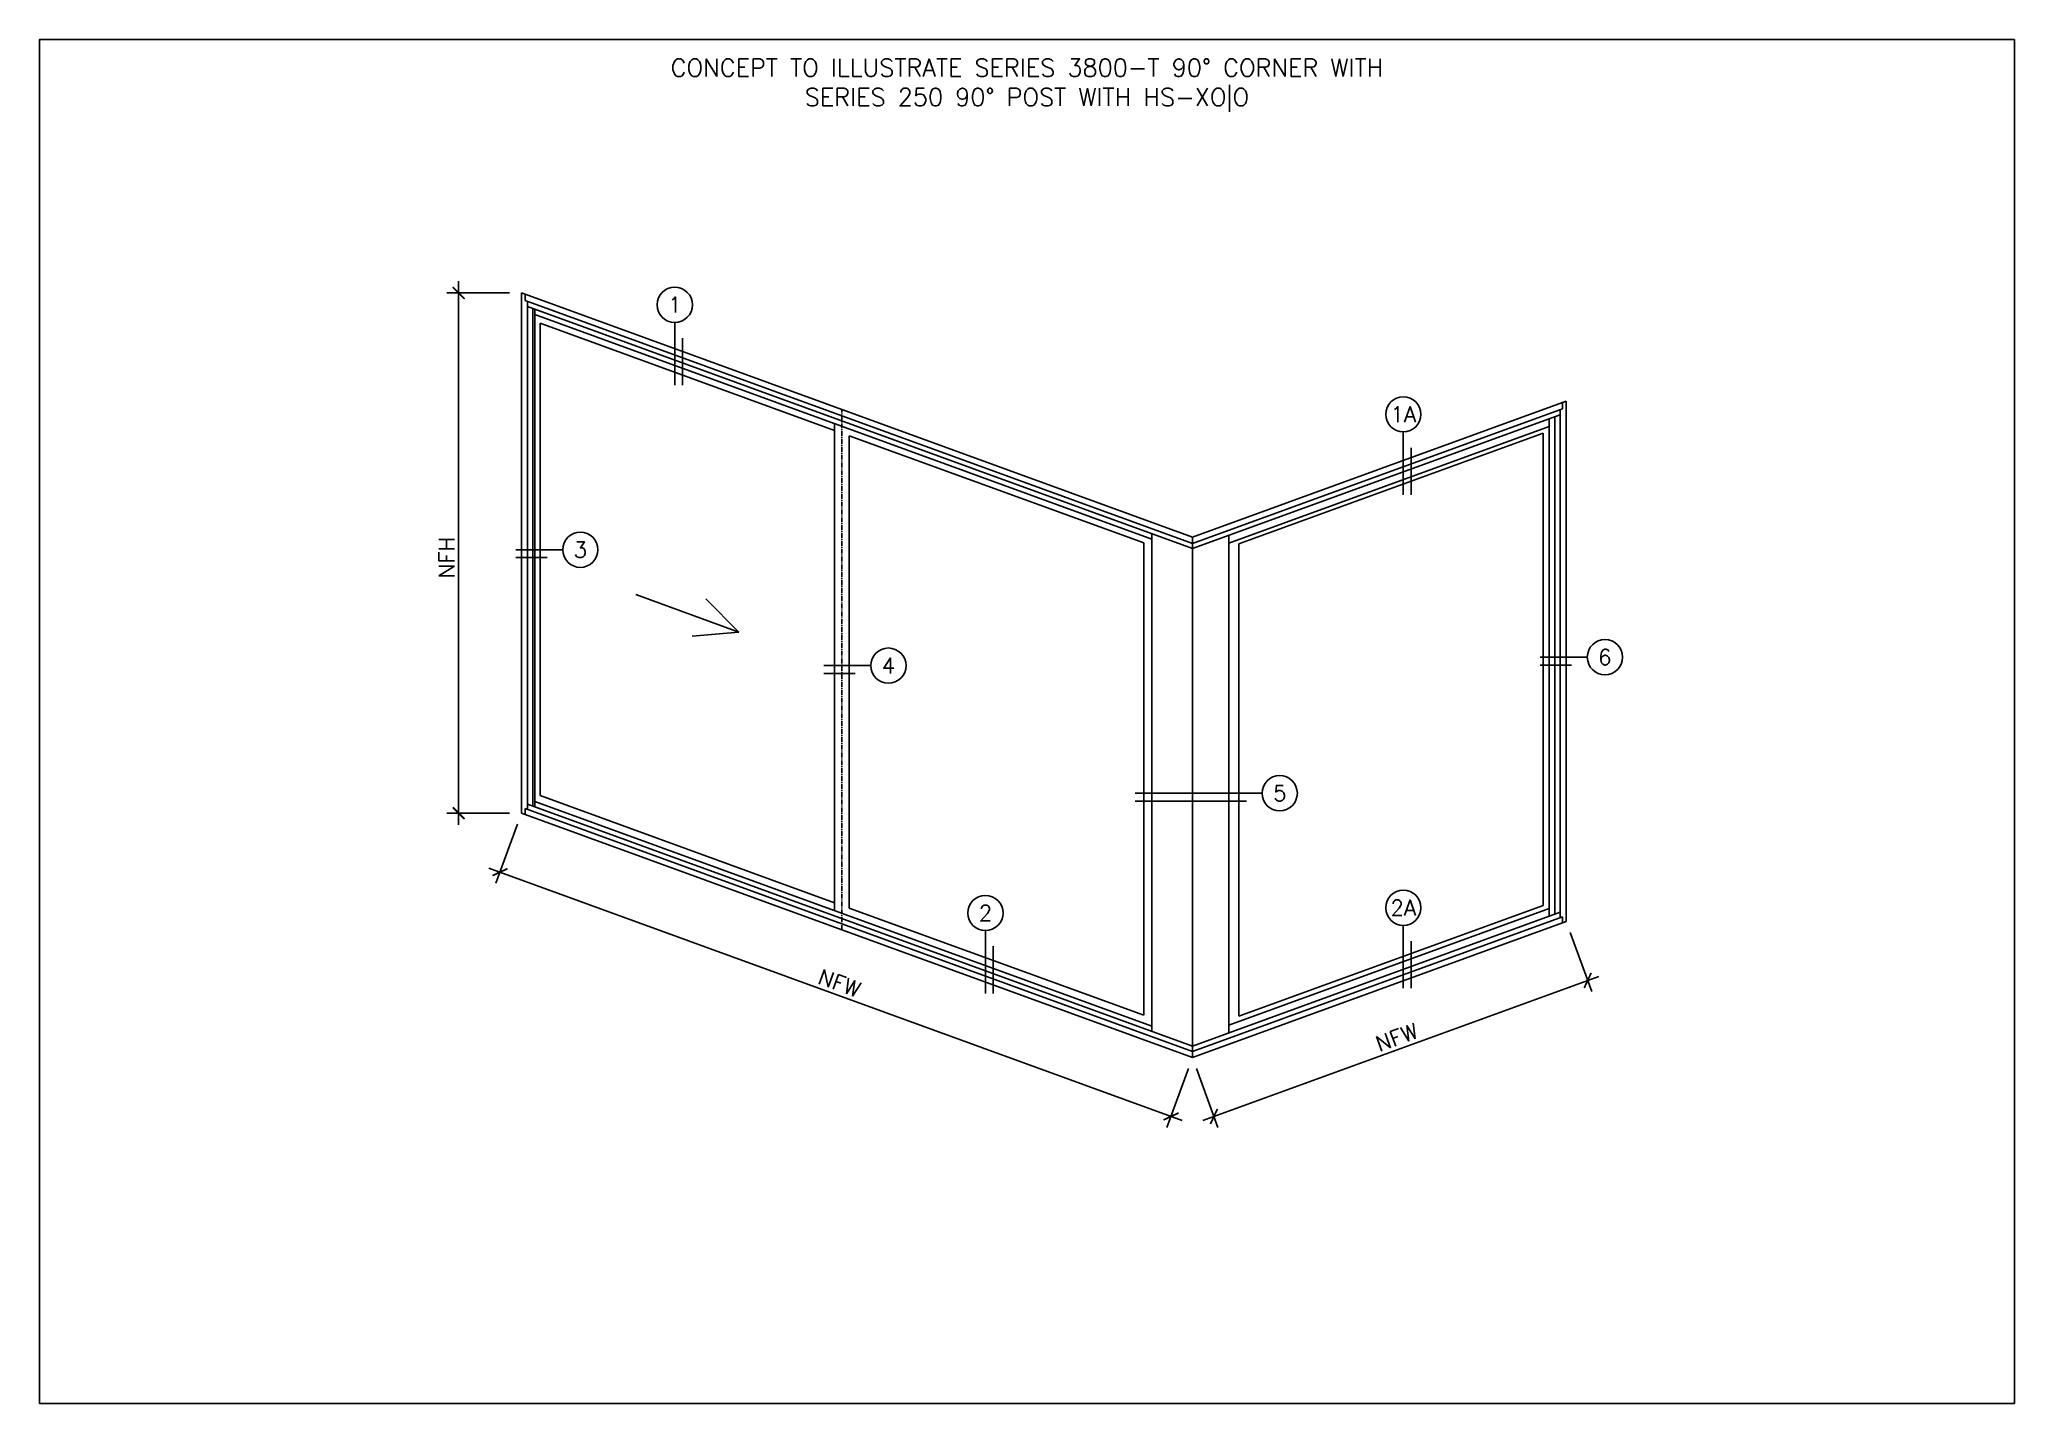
# Model space of a CAD drawing. Extents: x -118 to 134, y 32 to 229.
# Drawn here: x -117.6 to 134.4, y 54.8 to 228.8 of the extents above; entities that cross this region are included whole.
import ezdxf
from ezdxf.enums import TextEntityAlignment as Align

# ---------------------------------------------------------------- set-up
doc = ezdxf.new("R2010")
doc.units = 0
doc.header["$MEASUREMENT"] = 0
doc.linetypes.add('CENTER', pattern=[2, 1.25, -0.25, 0.25, -0.25])
doc.layers.get('0').update_dxf_attribs({"linetype": 'CONTINUOUS'})
doc.layers.get('Defpoints').update_dxf_attribs({"linetype": 'CONTINUOUS'})
for name, color, linetype in [('CENTERLINE', 40, 'CENTER'), ('FRAME', 1, 'CONTINUOUS'), ('TEXT', 7, 'CONTINUOUS'), ('VENT', 5, 'CONTINUOUS')]:
    doc.layers.add(name, color=color, linetype=linetype)
doc.layers.add('No Print', color=30, linetype='CONTINUOUS', plot=False)
doc.styles.get("Standard").update_dxf_attribs({"font": 'romans.shx'})
doc.dimstyles.new('1X1', dxfattribs={"dimscale": 16, "dimtxt": 0.125, "dimasz": 0.09375, "dimexe": 0.09375, "dimexo": 0.09375, "dimgap": 0.032, "dimtad": 1, "dimdec": 4, "dimzin": 11, "dimdsep": 46, "dimlunit": 5, "dimtxsty": 'Standard', "dimblk1": 'ARCHTICK', "dimblk2": 'ARCHTICK', "dimsah": 1, "dimcen": 0.09, "dimdle": 0.09375, "dimadec": 0, "dimazin": 0, "dimtfac": 1, "dimtdec": 4, "dimtofl": 0, "dimtmove": 0, "dimatfit": 3, "dimldrblk": 'ARCHTICK', "dimfxl": 0, "dimfrac": 2, "dimtolj": 1, "dimtzin": 0, "dimarcsym": 0})

msp = doc.modelspace()

# ---------------------------------------------------------------- texts
for s, p in [('1', (-36.56648, 194.96646)), ('1A', (56.3926, 180.99092)), ('3', (-48.61347, 163.72142)), ('4', (-9.3024, 148.93752)), ('6', (82.1214, 150.01702)), ('5', (40.6221, 132.6595)), ('2A', (56.3926, 118.04387)), ('2', (3.07249, 117.38024))]:
    msp.add_text(s, height=2).set_placement(p, align=Align.MIDDLE_CENTER)
at = {"layer": 'TEXT', "insert": (8.37725, 222.96437), "char_height": 2.25, "width": 103.6292898, "attachment_point": 5}
msp.add_mtext('CONCEPT TO ILLUSTRATE SERIES 3800-T 90%%D CORNER WITH SERIES 250 90%%D POST WITH HS-XO|O', dxfattribs=at)

# ---------------------------------------------------------------- blocks, each defined once
blk = doc.blocks.new('_ARCHTICK')
at = {"color": 0, "linetype": 'ByBlock', "const_width": 0.15}
blk.add_lwpolyline([(-0.5, -0.5), (0.5, 0.5)], dxfattribs=at)
blk = doc.blocks.new('*D141')
at = {"color": 0, "lineweight": -2}
for p, q in [((-56.65, 128.7), (-59.38, 121.18)), ((-60.28, 123.1), (28.17, 90.91)), ((28.98, 97.53), (26.24, 90.02))]:
    blk.add_line(p, q, dxfattribs=at)
at = {"layer": 'Defpoints', "color": 0}
for p in [(-56.14, 130.11), (29.49, 98.94), (26.76, 91.43)]:
    blk.add_point(p, dxfattribs=at)
at = {"color": 0, "lineweight": -2, "xscale": 1.5, "yscale": 1.5, "zscale": 1.5}
for p, rotation in [((-58.87, 122.59), 160), ((26.76, 91.43), 340)]:
    blk.add_blockref('_ARCHTICK', p, dxfattribs=dict(at, rotation=rotation))
at = {"color": 0, "insert": (-15.54, 108.43), "char_height": 2, "attachment_point": 5, "rotation": 340}
blk.add_mtext('\\A1;NFW', dxfattribs=at)
blk = doc.blocks.new('*D142')
at = {"color": 0, "lineweight": -2}
for p, q in [((77.7, 114.89), (80.43, 107.37)), ((30.82, 90.91), (81.33, 109.3)), ((30.01, 97.53), (32.74, 90.02))]:
    blk.add_line(p, q, dxfattribs=at)
at = {"layer": 'Defpoints', "color": 0}
for p in [(77.18, 116.3), (79.92, 108.78), (29.49, 98.94)]:
    blk.add_point(p, dxfattribs=at)
at = {"color": 0, "lineweight": -2, "xscale": 1.5, "yscale": 1.5, "zscale": 1.5}
for p, rotation in [((79.92, 108.78), 20.00000000000001), ((32.23, 91.43), 200)]:
    blk.add_blockref('_ARCHTICK', p, dxfattribs=dict(at, rotation=rotation))
at = {"color": 0, "insert": (55.56, 101.52), "char_height": 2, "attachment_point": 5, "rotation": 20}
blk.add_mtext('\\A1;NFW', dxfattribs=at)
blk = doc.blocks.new('*D143')
at = {"color": 0, "lineweight": -2}
for p, q in [((-64.14, 197.98), (-64.14, 128.61)), ((-57.64, 196.48), (-65.64, 196.48)), ((-57.64, 130.11), (-65.64, 130.11))]:
    blk.add_line(p, q, dxfattribs=at)
at = {"layer": 'Defpoints', "color": 0}
for p in [(-56.14, 196.48), (-64.14, 130.11), (-56.14, 130.11)]:
    blk.add_point(p, dxfattribs=at)
at = {"color": 0, "lineweight": -2, "xscale": 1.5, "yscale": 1.5, "zscale": 1.5}
for p, rotation in [((-64.14, 196.48), 90), ((-64.14, 130.11), 270)]:
    blk.add_blockref('_ARCHTICK', p, dxfattribs=dict(at, rotation=rotation))
at = {"color": 0, "insert": (-65.65, 162.72), "char_height": 2, "attachment_point": 5, "rotation": 90}
blk.add_mtext('\\A1;NFH', dxfattribs=at)

# ---------------------------------------------------------------- dimensions: what is measured, and where the dimension line sits
for base, p1, p2, angle, text, picture, middle, dimtype in [((-64.1358, 130.10937), (-56.1358, 196.48437), (-56.1358, 130.10937), 90, 'NFH', '*D143', (-64.1358, 162.71701), 160), ((26.75753, 91.42524), (-56.1358, 130.10937), (29.49369, 98.94278), 340, 'NFW', '*D141', (-16.05721, 107.00854), 161), ((79.91926, 108.78277), (29.49369, 98.94278), (77.1831, 116.30031), 20, 'NFW', '*D142', (56.07456, 100.104), 161)]:
    dim = msp.add_linear_dim(base=base, p1=p1, p2=p2, angle=angle, text=text, dimstyle='1X1', override={"dimpost": '"'})
    dim.commit()
    dim.dimension.update_dxf_attribs({"geometry": picture, "text_midpoint": middle, "dimtype": dimtype})

# ---------------------------------------------------------------- linework, layer by layer
for p, q in [((-36.56648, 184.71646), (-36.56648, 192.71646)), ((-35.56648, 184.71646), (-35.56648, 190.71646)), ((56.3926, 170.74092), (56.3926, 178.74092)), ((57.3926, 170.74092), (57.3926, 176.74092)), ((-56.86347, 163.72142), (-50.86347, 163.72142)), ((-56.86347, 162.72142), (-52.86347, 162.72142)), ((-41.51862, 158.0079), (-28.37651, 153.22457)), ((-28.37651, 153.22457), (-32.61915, 157.46721)), ((-28.37651, 153.22457), (-34.35368, 152.70163)), ((-17.5524, 148.93752), (-11.5524, 148.93752)), ((73.8714, 150.01702), (79.8714, 150.01702)), ((73.8714, 149.01702), (77.8714, 149.01702)), ((-17.5524, 147.93752), (-13.5524, 147.93752)), ((22.17647, 132.6595), (38.3721, 132.6595)), ((22.17647, 131.6595), (36.3721, 131.6595)), ((3.07249, 107.13024), (3.07249, 115.13024)), ((56.3926, 107.79387), (56.3926, 115.79387)), ((57.3926, 107.79387), (57.3926, 113.79387)), ((4.07249, 107.13024), (4.07249, 113.13024))]:
    msp.add_line(p, q)
for centre in [(-36.56648, 194.96646), (56.3926, 180.99092), (-48.61347, 163.72142), (82.1214, 150.01702), (-9.3024, 148.93752), (40.6221, 132.6595), (3.07249, 117.38024), (56.3926, 118.04387)]:
    msp.add_circle(centre, 2.25)
at = {"layer": 'CENTERLINE', "ltscale": 0.5}
msp.add_line((-15.2298, 115.22081), (-15.2298, 181.59581), dxfattribs=at)
at = {"layer": 'FRAME'}
for p, q in [((-56.1358, 196.48437), (29.49369, 165.31778)), ((-56.1358, 196.48437), (-56.1358, 130.10937)), ((-55.6358, 195.52139), (-55.6358, 196.30239)), ((-55.6358, 195.52139), (29.49369, 164.53678)), ((-55.3548, 195.41911), (-55.3548, 130.60611)), ((-55.3548, 194.74611), (29.49369, 163.86378)), ((-54.6818, 194.50116), (-54.6818, 131.03416)), ((-54.4326, 194.41046), (-54.4326, 130.94346)), ((-54.4326, 193.73946), (24.32539, 165.0739)), ((29.49369, 165.31778), (77.1831, 182.67531)), ((29.49369, 164.53678), (76.6831, 181.71232)), ((76.4021, 181.61005), (76.4021, 116.79705)), ((76.6831, 181.71232), (76.6831, 182.49332)), ((77.1831, 182.67531), (77.1831, 116.30031)), ((29.49369, 163.86378), (76.4021, 180.93705)), ((34.13343, 164.56901), (75.01006, 179.44689)), ((75.01006, 180.43039), (75.01006, 116.96339)), ((75.7291, 180.69209), (75.7291, 117.22509)), ((24.32539, 165.7449), (24.32539, 102.2779)), ((29.49369, 165.31778), (29.49369, 98.94278)), ((34.13343, 165.55251), (34.13343, 102.08551)), ((-55.3548, 131.27911), (29.49369, 100.39678)), ((-54.4326, 131.61446), (24.32539, 102.9489)), ((-56.1358, 130.10937), (29.49369, 98.94278)), ((-55.6358, 130.70839), (29.49369, 99.72378)), ((-55.6358, 130.70839), (-55.6358, 129.92739)), ((29.49369, 100.39678), (76.4021, 117.47005)), ((29.49369, 99.72378), (76.6831, 116.89932)), ((29.49369, 98.94278), (77.1831, 116.30031)), ((34.13343, 103.06901), (75.01006, 117.94689)), ((76.6831, 116.89932), (76.6831, 116.11832))]:
    msp.add_line(p, q, dxfattribs=at)
at = {"layer": 'No Print'}
msp.add_lwpolyline([(134.37725, 228.80978), (-117.62275, 228.80978), (-117.62275, 54.80978), (134.37725, 54.80978)], close=True, dxfattribs=at)
at = {"layer": 'VENT'}
for p, q in [((-53.72783, 192.60794), (-53.72783, 132.35794)), ((-53.72783, 192.60794), (-16.1673, 178.93703)), ((-16.1673, 117.68703), (-16.1673, 179.81203)), ((-14.2923, 118.00458), (-14.2923, 178.25458)), ((-14.2923, 178.25458), (23.26823, 164.58367)), ((35.4255, 164.47679), (74.24656, 178.60649)), ((74.24656, 178.60649), (74.24656, 118.35649)), ((23.26823, 164.58367), (23.26823, 104.33367)), ((35.4255, 164.47679), (35.4255, 104.22679)), ((-16.1673, 118.68703), (-53.72783, 132.35794)), ((23.26823, 104.33367), (-14.2923, 118.00458)), ((35.4255, 104.22679), (74.24656, 118.35649))]:
    msp.add_line(p, q, dxfattribs=at)

msp.set_redraw_order([(e.dxf.handle, doc.entitydb.next_handle()) for e in msp.query("TEXT MTEXT ATTDEF DIMENSION ARC_DIMENSION")])  # texts and dimensions are drawn at this point

doc.saveas('drawing.dxf')
